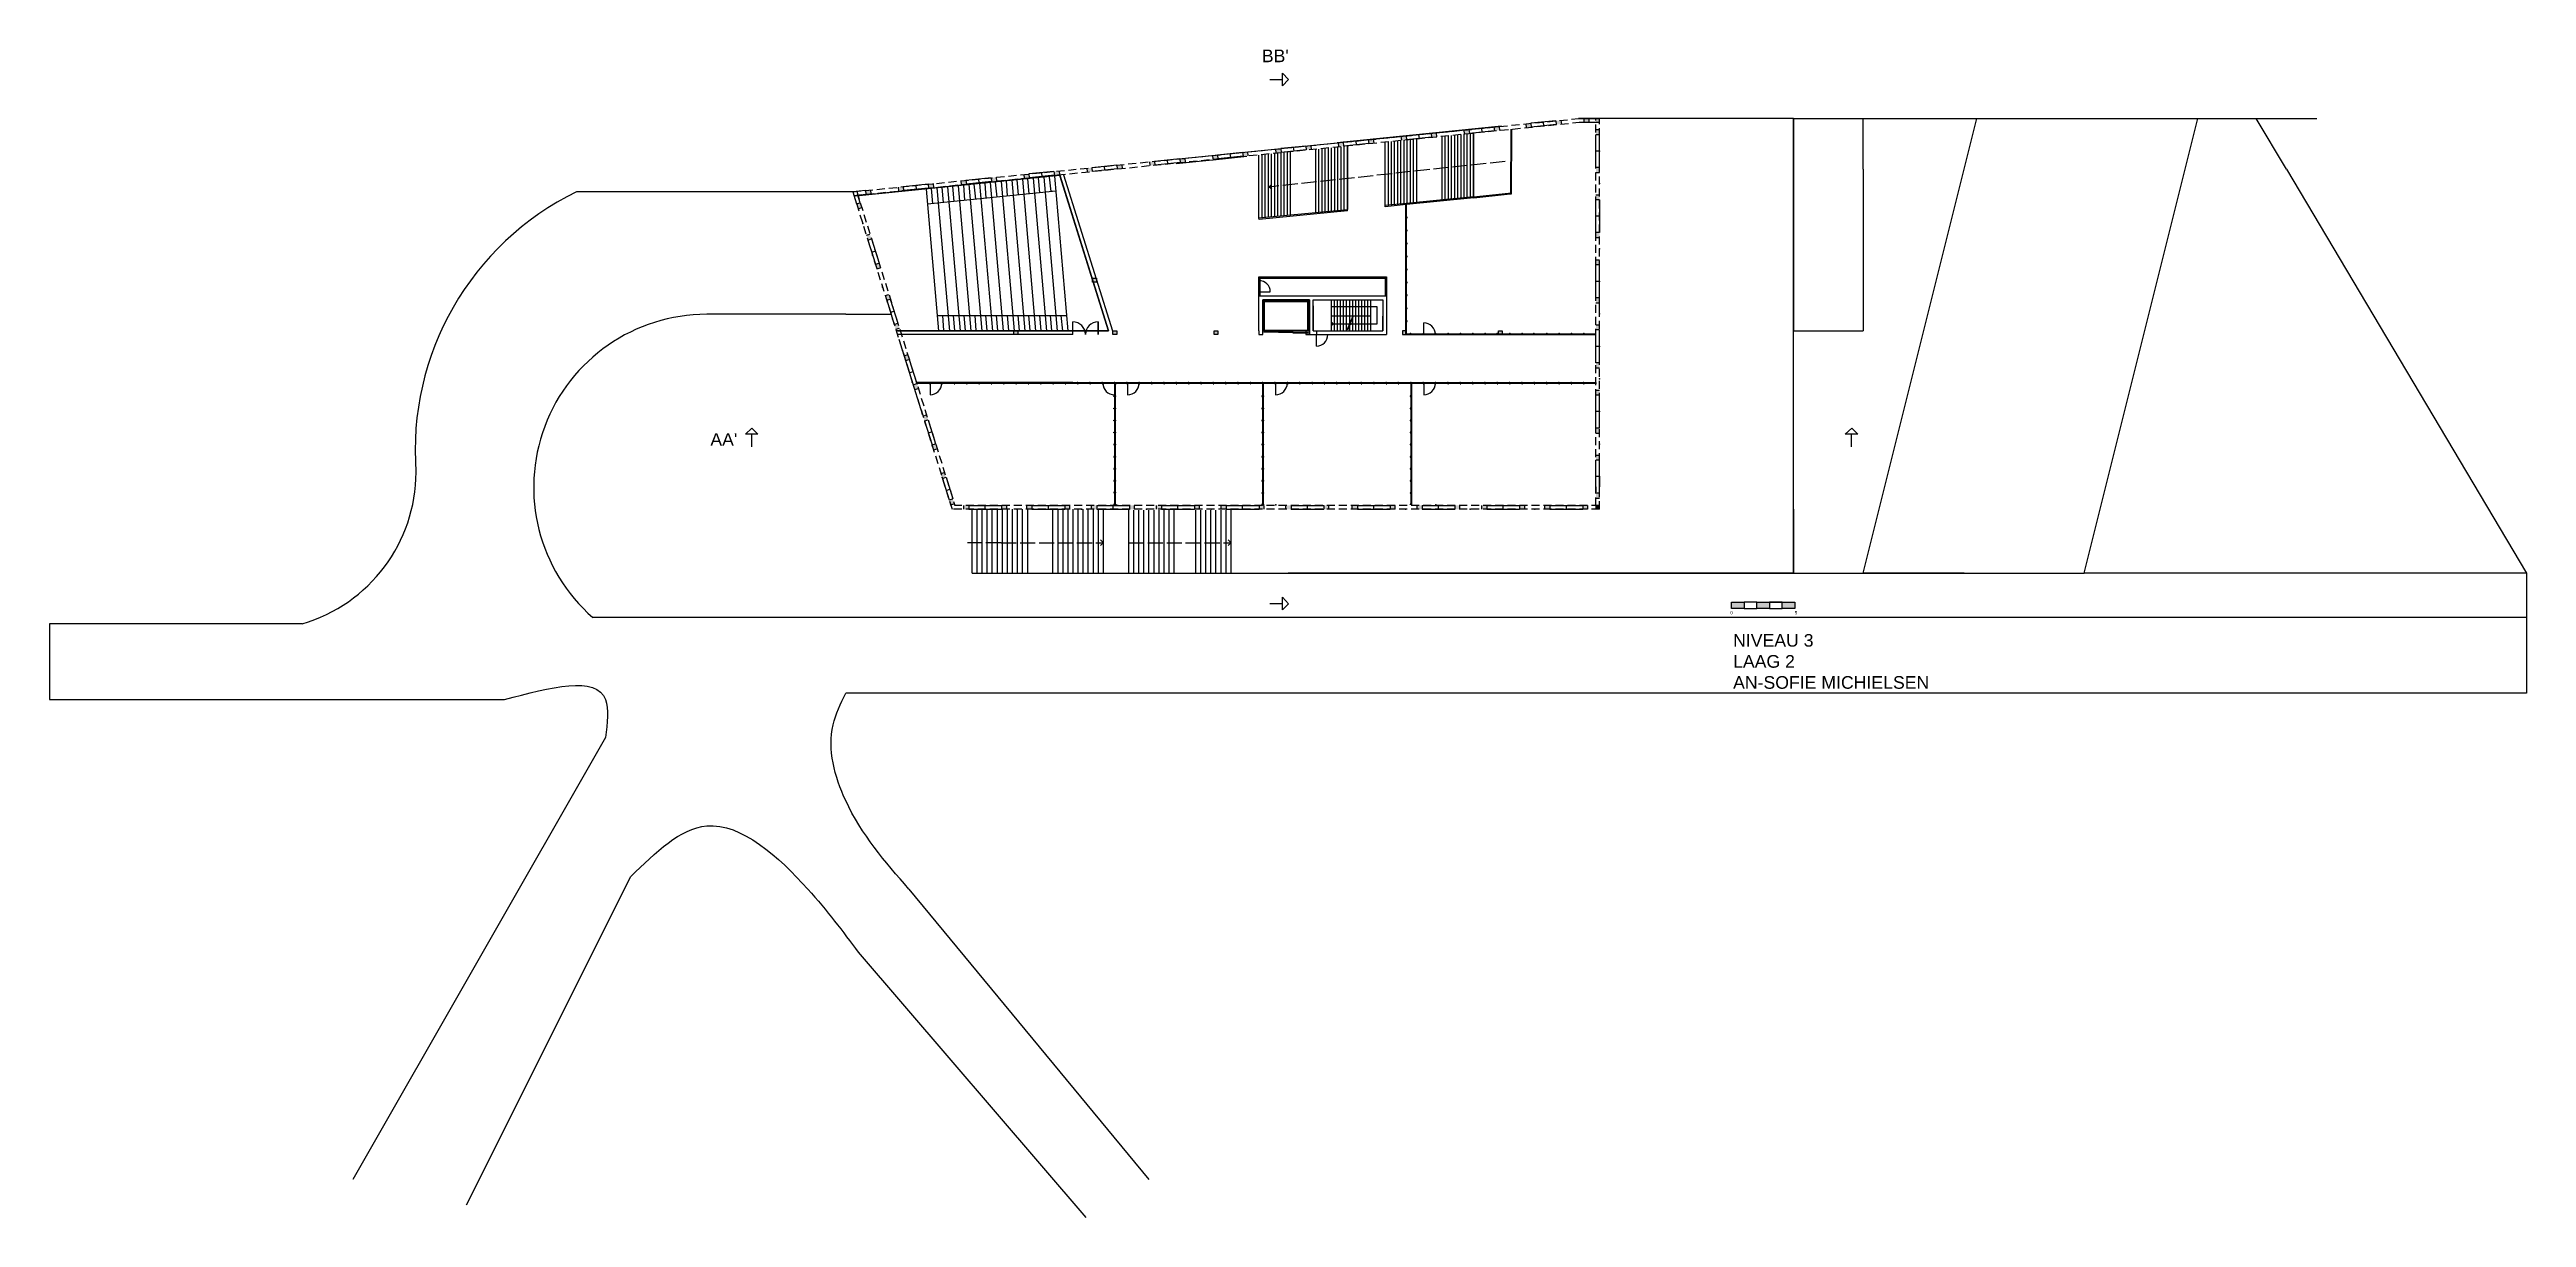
# Model space of a CAD drawing. Header units: millimetres. Extents: x -5657 to 14604, y -1609 to 2067.
# Drawn here: x 2144 to 4104, y 988 to 1913 of the extents above; entities that cross this region are included whole.
import ezdxf

# ---------------------------------------------------------------- set-up
doc = ezdxf.new("R2010")
doc.units = ezdxf.units.MM
doc.linetypes.add('ACAD_ISO02W100', pattern=[15, 12, -3])
doc.linetypes.add('DASHED2', pattern=[9.525, 6.35, -3.175])
doc.layers.get('0').update_dxf_attribs({"color": 4})
for name, color, linetype in [('gelijkvloers', 80, 'Continuous'), ('laag 2.1', 40, 'Continuous'), ('laag 2.2', 30, 'Continuous'), ('str palen', 220, 'Continuous')]:
    doc.layers.add(name, color=color, linetype=linetype)
doc.styles.get("Standard").update_dxf_attribs({"font": 'arial.ttf'})

msp = doc.modelspace()

# ---------------------------------------------------------------- texts
at = {"linetype": 'Continuous', "char_height": 2.5, "attachment_point": 1}
for s, width, insert in [('0', 4, (3474, 1468)), ('5', 9, (3525, 1468))]:
    msp.add_mtext_dynamic_manual_height_columns(s, width=width, gutter_width=12.5, heights=[0], dxfattribs=dict(at, insert=insert))
at = {"layer": 'gelijkvloers', "linetype": 'Continuous', "ltscale": 2, "insert": (3476.2, 1449.9), "char_height": 10, "attachment_point": 1}
msp.add_mtext_dynamic_manual_height_columns('NIVEAU 3\\PLAAG 2\\PAN-SOFIE MICHIELSEN', width=323, gutter_width=12.5, heights=[0], dxfattribs=at)
at = {"layer": 'str palen', "linetype": 'ACAD_ISO02W100', "char_height": 10, "attachment_point": 1}
for s, width, insert in [("BB'", 43.244, (3103.3, 1912.6)), ("AA'", 46.334, (2666.9, 1608.9))]:
    msp.add_mtext_dynamic_manual_height_columns(s, width=width, gutter_width=12.5, heights=[0], dxfattribs=dict(at, insert=insert))

# ---------------------------------------------------------------- hatches: boundary and pattern name
at = {"linetype": 'Continuous', "transparency": 33554539}
h = msp.add_hatch(color=256, dxfattribs=at)
h.dxf.hatch_style = 1
h.paths.add_polyline_path([(3485, 1475), (3475, 1475), (3475, 1470), (3485, 1470)])
h.paths.add_polyline_path([(3505, 1475), (3495, 1475), (3495, 1470), (3505, 1470)])
h.paths.add_polyline_path([(3525, 1475), (3515, 1475), (3515, 1470), (3525, 1470)])
at = {"layer": 'str palen', "linetype": 'Continuous', "transparency": 33554687}
h = msp.add_hatch(color=256, dxfattribs=at)
h.dxf.hatch_style = 1
h.paths.add_polyline_path([(3362, 1858), (3358, 1858), (3358, 1855), (3362, 1855)])
h.paths.add_polyline_path([(3340, 1856.6), (3336, 1856.2), (3336.3, 1853.2), (3340.3, 1853.6)])
h.paths.add_polyline_path([(3316.1, 1854.2), (3312.1, 1853.8), (3312.4, 1850.8), (3316.4, 1851.2)])
h.paths.add_polyline_path([(3291, 1851.6), (3287, 1851.2), (3287.4, 1848.3), (3291.3, 1848.7)])
h.paths.add_polyline_path([(3267.1, 1849.2), (3263.2, 1848.8), (3263.5, 1845.8), (3267.5, 1846.2)])
h.paths.add_polyline_path([(3241.3, 1846.6), (3237.3, 1846.2), (3237.6, 1843.2), (3241.6, 1843.6)])
h.paths.add_polyline_path([(3217.4, 1844.2), (3213.4, 1843.8), (3213.7, 1840.8), (3217.7, 1841.2)])
h.paths.add_polyline_path([(3191.5, 1841.6), (3187.6, 1841.2), (3187.9, 1838.2), (3191.8, 1838.6)])
h.paths.add_polyline_path([(3167.7, 1839.2), (3163.7, 1838.8), (3164, 1835.8), (3168, 1836.2)])
h.paths.add_polyline_path([(3142, 1836.6), (3138.1, 1836.2), (3138.4, 1833.2), (3142.4, 1833.6)])
h.paths.add_polyline_path([(3118.2, 1834.2), (3114.2, 1833.8), (3114.5, 1830.8), (3118.5, 1831.2)])
h.paths.add_polyline_path([(3092, 1831.5), (3088.1, 1831.1), (3088.4, 1828.2), (3092.3, 1828.6)])
h.paths.add_polyline_path([(3068.2, 1829.1), (3064.2, 1828.7), (3064.5, 1825.7), (3068.5, 1826.2)])
h.paths.add_polyline_path([(3042.3, 1826.5), (3038.3, 1826.1), (3038.6, 1823.1), (3042.6, 1823.5)])
h.paths.add_polyline_path([(3018.4, 1824.1), (3014.4, 1823.7), (3014.7, 1820.7), (3018.7, 1821.1)])
h.paths.add_polyline_path([(2992.5, 1821.5), (2988.6, 1821.1), (2988.9, 1818.1), (2992.9, 1818.5)])
h.paths.add_polyline_path([(2968.7, 1819.1), (2964.7, 1818.7), (2965, 1815.7), (2969, 1816.1)])
h.paths.add_polyline_path([(2942.8, 1816.5), (2938.8, 1816.1), (2939.1, 1813.1), (2943.1, 1813.5)])
h.paths.add_polyline_path([(2918.9, 1814.1), (2914.9, 1813.7), (2915.2, 1810.7), (2919.2, 1811.1)])
h.paths.add_polyline_path([(2893, 1811.5), (2889.1, 1811.1), (2889.4, 1808.1), (2893.4, 1808.5)])
h.paths.add_polyline_path([(2869.2, 1809), (2865.2, 1808.6), (2865.5, 1805.7), (2869.5, 1806.1)])
h.paths.add_polyline_path([(2843.3, 1806.4), (2839.3, 1806), (2839.6, 1803), (2843.6, 1803.4)])
h.paths.add_polyline_path([(2819.4, 1804), (2815.4, 1803.6), (2815.8, 1800.6), (2819.7, 1801)])
h.paths.add_polyline_path([(2793.6, 1801.4), (2789.6, 1801), (2789.9, 1798), (2793.9, 1798.4)])
h.paths.add_polyline_path([(2785.5, 1791.3), (2782.6, 1790.5), (2783.8, 1786.6), (2786.7, 1787.5)])
h.paths.add_polyline_path([(2793.2, 1766.5), (2790.4, 1765.6), (2791.6, 1761.8), (2794.4, 1762.7)])
h = msp.add_hatch(color=256, dxfattribs=at)
h.dxf.hatch_style = 1
h.paths.add_polyline_path([(3370.6, 1561.5), (3367.6, 1561.5), (3367.6, 1557.5), (3370.6, 1557.5)])
h.paths.add_polyline_path([(3370.6, 1591.5), (3367.6, 1591.5), (3367.6, 1587.5), (3370.6, 1587.5)])
h.paths.add_polyline_path([(3370.6, 1613), (3367.6, 1613), (3367.6, 1609), (3370.6, 1609)])
h.paths.add_polyline_path([(3370.6, 1643), (3367.6, 1643), (3367.6, 1639), (3370.6, 1639)])
h.paths.add_polyline_path([(3370.6, 1664.6), (3367.6, 1664.6), (3367.6, 1660.6), (3370.6, 1660.6)])
h.paths.add_polyline_path([(3370.6, 1694.6), (3367.6, 1694.6), (3367.6, 1690.6), (3370.6, 1690.6)])
h.paths.add_polyline_path([(3370.6, 1716.1), (3367.6, 1716.1), (3367.6, 1712.1), (3370.6, 1712.1)])
h.paths.add_polyline_path([(3370.6, 1746.1), (3367.6, 1746.1), (3367.6, 1742.1), (3370.6, 1742.1)])
h.paths.add_polyline_path([(3370.6, 1767.7), (3367.6, 1767.7), (3367.6, 1763.7), (3370.6, 1763.7)])
h.paths.add_polyline_path([(3370.6, 1797.7), (3367.6, 1797.7), (3367.6, 1793.7), (3370.6, 1793.7)])
h.paths.add_polyline_path([(3370.6, 1819.2), (3367.6, 1819.2), (3367.6, 1815.2), (3370.6, 1815.2)])
h.paths.add_polyline_path([(3370.6, 1849.2), (3367.6, 1849.2), (3367.6, 1845.2), (3370.6, 1845.2)])
h.paths.add_polyline_path([(3370.6, 1858), (3367.6, 1858), (3367.6, 1855), (3370.6, 1855)])
h = msp.add_hatch(color=256, dxfattribs=at)
h.dxf.hatch_style = 1
h.paths.add_polyline_path([(2800.4, 1743.6), (2797.5, 1742.7), (2798.7, 1738.9), (2801.6, 1739.8)])
h.paths.add_polyline_path([(2808.1, 1718.8), (2805.3, 1717.9), (2806.5, 1714.1), (2809.3, 1715)])
h.paths.add_polyline_path([(2815.3, 1695.9), (2812.4, 1695), (2813.6, 1691.2), (2816.5, 1692.1)])
h.paths.add_polyline_path([(2823.1, 1671.1), (2820.2, 1670.2), (2821.4, 1666.4), (2824.3, 1667.2)])
h.paths.add_polyline_path([(2830.2, 1648.2), (2827.4, 1647.3), (2828.6, 1643.4), (2831.5, 1644.2)])
h.paths.add_polyline_path([(2838, 1623.3), (2835.1, 1622.4), (2836.3, 1618.6), (2839.2, 1619.5)])
h.paths.add_polyline_path([(2845.1, 1600.4), (2842.3, 1599.6), (2843.5, 1595.7), (2846.3, 1596.6)])
h.paths.add_polyline_path([(2852.2, 1577.8), (2849.3, 1577), (2850.5, 1573.1), (2853.4, 1574)])
h.paths.add_polyline_path([(2858.7, 1556.9), (2855.8, 1556.1), (2857, 1552.3), (2859.9, 1553.1)])
h = msp.add_hatch(color=256, dxfattribs=at)
h.dxf.hatch_style = 1
h.paths.add_polyline_path([(2910.1, 1690), (2907.1, 1690), (2907.1, 1687), (2910.1, 1687)])
h.paths.add_polyline_path([(2972.4, 1731.5), (2969.4, 1731.5), (2969.4, 1728.5), (2972.4, 1728.5)])
h.paths.add_polyline_path([(2988.5, 1690), (2985.5, 1690), (2985.5, 1687), (2988.5, 1687)])
h.paths.add_polyline_path([(3068.5, 1690), (3065.5, 1690), (3065.5, 1687), (3068.5, 1687)])
h.paths.add_polyline_path([(3141, 1690), (3138, 1690), (3138, 1687), (3141, 1687)])
h.paths.add_polyline_path([(3217.5, 1690), (3214.5, 1690), (3214.5, 1687), (3217.5, 1687)])
h.paths.add_polyline_path([(3293.5, 1690), (3290.5, 1690), (3290.5, 1687), (3293.5, 1687)])
h = msp.add_hatch(color=256, dxfattribs=at)
h.dxf.hatch_style = 1
h.paths.add_polyline_path([(2871.4, 1551.7), (2867.4, 1551.7), (2867.4, 1548.7), (2871.4, 1548.7)])
h.paths.add_polyline_path([(2901.4, 1551.7), (2897.4, 1551.7), (2897.4, 1548.7), (2901.4, 1548.7)])
h.paths.add_polyline_path([(2921.4, 1551.7), (2917.4, 1551.7), (2917.4, 1548.7), (2921.4, 1548.7)])
h.paths.add_polyline_path([(2951.4, 1551.7), (2947.4, 1551.7), (2947.4, 1548.7), (2951.4, 1548.7)])
h.paths.add_polyline_path([(2972.6, 1551.7), (2968.6, 1551.7), (2968.6, 1548.7), (2972.6, 1548.7)])
h.paths.add_polyline_path([(3002.6, 1551.7), (2998.6, 1551.7), (2998.6, 1548.7), (3002.6, 1548.7)])
h.paths.add_polyline_path([(3023.9, 1551.7), (3019.9, 1551.7), (3019.9, 1548.7), (3023.9, 1548.7)])
h.paths.add_polyline_path([(3053.9, 1551.7), (3049.9, 1551.7), (3049.9, 1548.7), (3053.9, 1548.7)])
h.paths.add_polyline_path([(3075.1, 1551.7), (3071.1, 1551.7), (3071.1, 1548.7), (3075.1, 1548.7)])
h.paths.add_polyline_path([(3105.1, 1551.7), (3101.1, 1551.7), (3101.1, 1548.7), (3105.1, 1548.7)])
h.paths.add_polyline_path([(3126.4, 1551.7), (3122.4, 1551.7), (3122.4, 1548.7), (3126.4, 1548.7)])
h.paths.add_polyline_path([(3156.4, 1551.7), (3152.4, 1551.7), (3152.4, 1548.7), (3156.4, 1548.7)])
h.paths.add_polyline_path([(3178.9, 1551.7), (3174.9, 1551.7), (3174.9, 1548.7), (3178.9, 1548.7)])
h.paths.add_polyline_path([(3208.9, 1551.7), (3204.9, 1551.7), (3204.9, 1548.7), (3208.9, 1548.7)])
h.paths.add_polyline_path([(3230.1, 1551.7), (3226.1, 1551.7), (3226.1, 1548.7), (3230.1, 1548.7)])
h.paths.add_polyline_path([(3260.1, 1551.7), (3256.1, 1551.7), (3256.1, 1548.7), (3260.1, 1548.7)])
h.paths.add_polyline_path([(3281.3, 1551.7), (3277.3, 1551.7), (3277.3, 1548.7), (3281.3, 1548.7)])
h.paths.add_polyline_path([(3311.3, 1551.7), (3307.3, 1551.7), (3307.3, 1548.7), (3311.3, 1548.7)])
h.paths.add_polyline_path([(3331.3, 1551.7), (3327.3, 1551.7), (3327.3, 1548.7), (3331.3, 1548.7)])
h.paths.add_polyline_path([(3361.3, 1551.7), (3357.3, 1551.7), (3357.3, 1548.7), (3361.3, 1548.7)])
h = msp.add_hatch(color=256, dxfattribs=at)
h.dxf.hatch_style = 1
h.paths.add_polyline_path([(3370.6, 1551.7), (3367.6, 1551.7), (3367.6, 1548.7), (3370.6, 1548.7)])

# ---------------------------------------------------------------- linework, layer by layer
at = {"linetype": 'Continuous'}
for p, q in [((3524, 1858), (3354, 1858)), ((3524, 1498), (3524, 1858)), ((3524, 1858), (3938, 1858)), ((3524, 1498), (3524, 1858)), ((3524, 1858), (3524, 1811)), ((3524, 1858), (3524, 1811)), ((3579, 1818), (3579, 1858)), ((3659, 1818), (3669, 1858)), ((3834, 1818), (3844, 1858)), ((3914, 1818), (3890.2, 1858)), ((3524, 1811), (3524, 1811)), ((3524, 1811), (3524, 1732)), ((3579, 1818), (3579, 1690)), ((2779.6, 1800), (2561, 1800)), ((3524, 1732), (3524, 1690)), ((3524, 1618.7), (3524, 1693.7)), ((3524, 1690), (3579, 1690)), ((3524, 1548.7), (3524, 1618.7)), ((3524, 1548.7), (3524, 1498)), ((2874, 1498), (2967, 1498)), ((2874, 1498), (3524, 1498)), ((2967, 1498), (3045, 1498)), ((3045, 1498), (3065, 1498)), ((3065, 1498), (3141, 1498)), ((3232, 1498), (3124, 1498)), ((3318, 1498), (3232, 1498)), ((3448, 1498), (3318, 1498)), ((3524, 1498), (3448, 1498)), ((3448, 1498), (3448, 1498)), ((3524, 1498), (3754, 1498)), ((3475, 1470), (3475, 1475)), ((3475, 1475), (3485, 1475)), ((3485, 1470), (3475, 1470)), ((3495, 1475), (3485, 1475)), ((3485, 1475), (3485, 1470)), ((3485, 1475), (3485, 1470)), ((3485, 1470), (3495, 1470)), ((3495, 1470), (3495, 1475)), ((3495, 1475), (3525, 1475)), ((3505, 1470), (3495, 1470)), ((3515, 1475), (3505, 1475)), ((3505, 1475), (3505, 1470)), ((3505, 1470), (3515, 1470)), ((3515, 1470), (3515, 1475)), ((3525, 1470), (3515, 1470)), ((3525, 1475), (3525, 1470))]:
    msp.add_line(p, q, dxfattribs=at)
for p, q in [((3524, 1498), (3524, 1818)), ((3579, 1498), (3659, 1818)), ((3754, 1498), (3834, 1818)), ((3914, 1818), (4104, 1498)), ((2774, 1703), (2664, 1703)), ((2774, 1703), (2809.9, 1703)), ((2874, 1498), (3524, 1498)), ((3659, 1498), (3579, 1498)), ((3834, 1498), (3754, 1498)), ((4104, 1498), (3754, 1498)), ((4104, 1498), (4104, 1463)), ((2344, 1458), (2144, 1458)), ((2144, 1458), (2144, 1398)), ((2774, 1463), (2574, 1463)), ((4104, 1463), (2774, 1463)), ((4104, 1463), (4104, 1403)), ((2144, 1398), (2504, 1398)), ((4104, 1403), (2774, 1403)), ((2584, 1368), (2384, 1018)), ((2474, 998), (2604, 1258)), ((2824, 1248), (3014, 1018)), ((2784, 1198), (2964, 988))]:
    msp.add_line(p, q)
msp.add_arc((2661.1, 1595.4), 227.8, 116.0683, 184.3864, dxfattribs=at)
for centre, radius, start, end in [((2664, 1566.1), 136.9, 90, 228.8879), ((2309, 1578), 125, 286.2602, 0)]:
    msp.add_arc(centre, radius, start, end)
for points in [[(2504, 1398), (2584, 1398), (2584, 1368)], [(2824, 1248), (2774, 1318), (2764, 1378), (2774, 1403)], [(2604, 1258), (2664, 1298), (2744, 1248), (2784, 1198)]]:
    msp.add_spline(points, degree=3)
at = {"layer": 'gelijkvloers', "linetype": 'Continuous'}
for p, q in [((2830.8, 1648), (2831, 1648)), ((2831, 1648), (2831, 1649)), ((3367.6, 1649), (3367.6, 1648))]:
    msp.add_line(p, q, dxfattribs=at)
msp.add_point((3114.4, 1552.2), dxfattribs=at)
at = {"layer": 'laag 2.1', "linetype": 'Continuous'}
for p, q in [((3035, 1825.9), (3290.6, 1851.8)), ((3293, 1852), (3163, 1838.8)), ((3035.4, 1822.4), (3061.7, 1825.1)), ((3061.7, 1825.1), (3064.7, 1825.4)), ((3061.7, 1825.1), (3064.7, 1825.4)), ((3064.7, 1825.4), (3091.5, 1828.1)), ((2943.4, 1813.1), (2780.7, 1796.6)), ((2943.4, 1812.9), (2782, 1796.6)), ((2884, 1806.9), (2885, 1795)), ((2892.4, 1807.7), (2893.5, 1795.8)), ((2900.9, 1808.6), (2901.9, 1796.7)), ((2909.3, 1809.4), (2910.4, 1797.5)), ((2917.8, 1810.3), (2918.8, 1798.4)), ((2926.3, 1811.1), (2927.3, 1799.2)), ((2936.5, 1800.2), (2935.3, 1811.7)), ((2940.2, 1800.6), (2936.5, 1800.2)), ((2856.1, 1555.2), (2857.2, 1551.7))]:
    msp.add_line(p, q, dxfattribs=at)
at = {"layer": 'laag 2.1', "linetype": 'ACAD_ISO02W100'}
for p, q in [((3225, 1845.1), (3227.4, 1845.4)), ((3229.8, 1845.6), (3232.2, 1845.8)), ((3234.6, 1846.1), (3237, 1846.3)), ((3247, 1847.3), (3249.4, 1847.6)), ((3251.8, 1847.8), (3254.2, 1848.1)), ((3256.6, 1848.3), (3259, 1848.6)), ((3261.4, 1848.8), (3263.8, 1849))]:
    msp.add_line(p, q, dxfattribs=at)
at = {"layer": 'laag 2.1'}
msp.add_line((2816.1, 1683.4), (2834.5, 1624.2), dxfattribs=at)
at = {"layer": 'laag 2.2', "linetype": 'Continuous'}
for p, q in [((3245.9, 1793.6), (3245.9, 1843.9)), ((3248.4, 1793.9), (3248.4, 1844.1)), ((3250.9, 1794.1), (3250.9, 1844.4)), ((3253.4, 1794.4), (3253.4, 1844.6)), ((3255.9, 1794.6), (3255.9, 1844.9)), ((3258.4, 1794.9), (3258.4, 1845.1)), ((3260.9, 1795.1), (3260.9, 1845.4)), ((3263.4, 1795.4), (3263.4, 1845.6)), ((3265.9, 1795.6), (3265.9, 1845.9)), ((3268.4, 1795.9), (3268.4, 1846.1)), ((3270.9, 1798.6), (3270.9, 1846.6)), ((3270.9, 1846.6), (3270.9, 1796.6)), ((3270.9, 1846.6), (3270.9, 1796.4)), ((3270.9, 1846.4), (3270.9, 1796.4)), ((3270.9, 1796.1), (3270.9, 1846.4)), ((3300.3, 1798.3), (3300.6, 1849.7)), ((3300.8, 1798.3), (3301.1, 1849.7)), ((3101, 1779), (3101, 1829)), ((3103.5, 1779.2), (3103.5, 1829.3)), ((3106, 1779.5), (3106, 1829.5)), ((3108.5, 1779.7), (3108.5, 1829.8)), ((3111, 1780), (3111, 1830)), ((3113.5, 1780.2), (3113.5, 1830.3)), ((3116, 1780.4), (3116, 1830.6)), ((3118.5, 1780.7), (3118.5, 1830.8)), ((3121, 1780.9), (3121, 1831.1)), ((3123.5, 1781.2), (3123.5, 1831.3)), ((3126, 1783.4), (3126, 1831.6)), ((3126, 1781.4), (3126, 1831.6)), ((3146, 1783.4), (3146, 1833.6)), ((3148.5, 1783.6), (3148.5, 1833.8)), ((3151, 1783.9), (3151, 1834.1)), ((3153.5, 1784.1), (3153.5, 1834.4)), ((3156, 1784.4), (3156, 1834.6)), ((3158.5, 1784.6), (3158.5, 1834.9)), ((3161, 1784.9), (3161, 1835.1)), ((3163.5, 1785.1), (3163.5, 1835.4)), ((3166, 1785.4), (3166, 1835.6)), ((3168.5, 1785.6), (3168.5, 1835.9)), ((3171, 1788.4), (3171, 1836.3)), ((3171, 1836.3), (3171, 1786.3)), ((3171, 1836.3), (3171, 1786.1)), ((3171, 1836.1), (3171, 1786.1)), ((3171, 1785.8), (3171, 1836.1)), ((3200.9, 1789.2), (3200.9, 1839.3)), ((3203.4, 1789.5), (3203.4, 1839.5)), ((3205.9, 1789.7), (3205.9, 1839.8)), ((3208.4, 1790), (3208.4, 1840.1)), ((3210.9, 1790.2), (3210.9, 1840.3)), ((3213.4, 1790.5), (3213.4, 1840.6)), ((3215.9, 1790.7), (3215.9, 1840.8)), ((3218.4, 1791), (3218.4, 1841.1)), ((3220.9, 1791.2), (3220.9, 1841.3)), ((3223.4, 1791.4), (3223.4, 1841.6)), ((3225.9, 1793.6), (3225.9, 1841.8)), ((3225.9, 1791.7), (3225.9, 1841.8)), ((2850.1, 1803.4), (2851.2, 1791.5)), ((2854.6, 1803.9), (2864.6, 1690)), ((2858.6, 1804.3), (2859.6, 1792.4)), ((2863.1, 1804.8), (2873.1, 1690)), ((2867.1, 1805.2), (2868.1, 1793.3)), ((2871.5, 1805.7), (2881.6, 1690)), ((2875.5, 1806), (2876.6, 1794.1)), ((2880, 1806.5), (2890.2, 1690)), ((2888.4, 1807.4), (2898.7, 1690)), ((2896.9, 1808.2), (2907.2, 1690)), ((2905.4, 1809.1), (2915.8, 1690)), ((2913.8, 1809.9), (2924.3, 1690)), ((2922.3, 1810.8), (2932.8, 1690)), ((2930.7, 1811.7), (2941.4, 1690)), ((2939.2, 1812.5), (2949.9, 1690)), ((2943.4, 1813.1), (2981.9, 1690)), ((2981.9, 1690), (2943.4, 1812.9)), ((2946.4, 1813.4), (2985, 1690)), ((2837.7, 1802.2), (2847.5, 1690)), ((2940.2, 1800.6), (2838.7, 1790.3)), ((2841.7, 1802.6), (2842.7, 1790.7)), ((2846.2, 1803.1), (2856.1, 1690)), ((3171, 1785.8), (3101, 1779)), ((3171.1, 1784.8), (3101.1, 1778)), ((3171.1, 1784.8), (3171, 1785.8)), ((3214.9, 1790.6), (3200.9, 1789.2)), ((3215, 1789.6), (3201, 1788.2)), ((3201, 1788.2), (3201, 1789.2)), ((3270.9, 1796.1), (3214.9, 1790.6)), ((3271, 1795.1), (3215, 1789.6)), ((3217.3, 1789.6), (3217.3, 1789.8)), ((3217.3, 1687), (3217.3, 1789.6)), ((3217.8, 1789.6), (3217.8, 1789.9)), ((3217.8, 1779.9), (3217.8, 1789.6)), ((3270.9, 1796.1), (3300.8, 1799.3)), ((3271, 1795.1), (3297.3, 1798)), ((3300.8, 1798.3), (3300.9, 1798.3)), ((3101.1, 1778), (3101, 1779)), ((3218.3, 1779.9), (3217.3, 1779.9)), ((3217.3, 1779.4), (3218.3, 1779.4)), ((3218.3, 1769.6), (3217.3, 1769.6)), ((3217.3, 1769.1), (3218.3, 1769.1)), ((3217.8, 1769.6), (3217.8, 1779.4)), ((3217.8, 1759.3), (3217.8, 1769.1)), ((3218.3, 1779.4), (3218.3, 1779.9)), ((3218.3, 1769.1), (3218.3, 1769.6)), ((3218.3, 1759.3), (3217.3, 1759.3)), ((3217.3, 1758.8), (3218.3, 1758.8)), ((3218.3, 1749.1), (3217.3, 1749.1)), ((3217.3, 1748.6), (3218.3, 1748.6)), ((3217.8, 1749.1), (3217.8, 1758.8)), ((3217.8, 1738.8), (3217.8, 1748.6)), ((3218.3, 1758.8), (3218.3, 1759.3)), ((3218.3, 1748.6), (3218.3, 1749.1)), ((3101, 1717.6), (3101, 1732.6)), ((3101, 1732.6), (3202, 1732.6)), ((3101, 1731.6), (3202, 1731.6)), ((3102, 1717.6), (3102, 1732.6)), ((3201, 1732.6), (3201, 1717.6)), ((3202, 1732.6), (3202, 1717.6)), ((3218.3, 1738.8), (3217.3, 1738.8)), ((3217.3, 1738.3), (3218.3, 1738.3)), ((3218.3, 1728.5), (3217.3, 1728.5)), ((3217.3, 1728), (3218.3, 1728)), ((3217.8, 1728.5), (3217.8, 1738.3)), ((3217.8, 1718.3), (3217.8, 1728)), ((3218.3, 1738.3), (3218.3, 1738.8)), ((3218.3, 1728), (3218.3, 1728.5)), ((3101, 1720.8), (3110, 1720.8)), ((3101, 1690), (3101, 1717.6)), ((3101, 1714.6), (3101, 1717.6)), ((3101, 1717.6), (3202, 1717.6)), ((3104, 1709.6), (3104, 1714.6)), ((3104, 1709.6), (3104, 1714.6)), ((3141, 1714.6), (3104, 1714.6)), ((3104, 1714.6), (3104, 1690)), ((3104, 1690), (3104, 1709.6)), ((3104, 1690), (3104, 1709.6)), ((3105, 1690), (3105, 1713.6)), ((3105, 1713.6), (3140, 1713.6)), ((3105.5, 1690.5), (3105.5, 1713.1)), ((3105.5, 1713.1), (3139.5, 1713.1)), ((3139.5, 1713.1), (3139.5, 1690.5)), ((3140, 1713.6), (3140, 1690)), ((3141, 1690), (3141, 1714.6)), ((3141, 1714.6), (3141, 1690)), ((3141, 1690), (3141, 1714.6)), ((3141, 1690), (3141, 1714.6)), ((3144, 1709.6), (3144, 1714.6)), ((3144, 1690), (3144, 1714.6)), ((3144, 1690), (3144, 1714.6)), ((3144, 1690), (3144, 1714.6)), ((3144, 1714.6), (3144, 1714.6)), ((3144, 1714.6), (3199, 1714.6)), ((3144, 1709.6), (3144, 1690)), ((3158.4, 1690), (3158.4, 1714.6)), ((3194.5, 1708.8), (3158.4, 1708.8)), ((3160.8, 1690), (3160.8, 1714.6)), ((3163.2, 1690), (3163.2, 1714.6)), ((3165.6, 1690), (3165.6, 1714.6)), ((3168, 1690), (3168, 1714.6)), ((3170.4, 1690), (3170.4, 1714.6)), ((3172.8, 1690), (3172.8, 1714.6)), ((3175.2, 1690), (3175.2, 1714.6)), ((3177.6, 1690), (3177.6, 1714.6)), ((3180, 1690), (3180, 1714.6)), ((3182.4, 1690), (3182.4, 1714.6)), ((3184.8, 1690), (3184.8, 1714.6)), ((3187.2, 1690), (3187.2, 1714.6)), ((3189.6, 1690), (3189.6, 1714.6)), ((3194.5, 1695.4), (3194.5, 1708.8)), ((3199, 1714.6), (3199, 1690)), ((3202, 1717.6), (3202, 1690)), ((3218.3, 1718.3), (3217.3, 1718.3)), ((3217.3, 1717.8), (3218.3, 1717.8)), ((3218.3, 1708), (3217.3, 1708)), ((3217.3, 1707.5), (3218.3, 1707.5)), ((3217.8, 1708), (3217.8, 1717.8)), ((3217.8, 1697.8), (3217.8, 1707.5)), ((3218.3, 1717.8), (3218.3, 1718.3)), ((3218.3, 1707.5), (3218.3, 1708)), ((2981.9, 1690), (2814, 1690)), ((2816.7, 1687), (2814.9, 1687)), ((2815.3, 1690), (2981.9, 1690)), ((2953.7, 1687), (2816.7, 1687)), ((2846.5, 1702), (2948.9, 1702)), ((2850.5, 1702), (2851.5, 1690.3)), ((2859, 1702), (2860, 1690.3)), ((2867.5, 1702), (2868.6, 1690.3)), ((2876.1, 1702), (2877.1, 1690.3)), ((2884.6, 1702), (2885.6, 1690.3)), ((2893.1, 1702), (2894.2, 1690.3)), ((2901.7, 1702), (2902.7, 1690.3)), ((2910.2, 1702), (2911.2, 1690.3)), ((2918.7, 1702), (2919.8, 1690.3)), ((2927.3, 1702), (2928.3, 1690.3)), ((2935.8, 1702), (2936.8, 1690.3)), ((2945.8, 1690), (2944.6, 1702)), ((2953.7, 1687), (2953.7, 1697)), ((2973.7, 1687), (2973.7, 1697)), ((2973.7, 1697), (2973.7, 1687)), ((3101, 1690), (3101, 1687)), ((3101, 1687), (3104, 1687)), ((3104, 1687), (3104, 1690)), ((3105, 1690), (3140, 1690)), ((3105, 1689.5), (3116.6, 1689.5)), ((3105, 1689), (3105, 1689.5)), ((3116.6, 1689), (3105, 1689)), ((3105.5, 1690.5), (3139.5, 1690.5)), ((3116.6, 1689.5), (3116.6, 1689)), ((3116.6, 1689), (3128.2, 1689)), ((3116.6, 1688.5), (3116.6, 1689)), ((3128.2, 1688.5), (3116.6, 1688.5)), ((3128.2, 1689), (3128.2, 1688.5)), ((3128.2, 1688.5), (3139.8, 1688.5)), ((3128.2, 1688), (3128.2, 1688.5)), ((3139.8, 1688), (3128.2, 1688)), ((3139.8, 1688.5), (3139.8, 1688)), ((3141, 1690), (3141, 1687)), ((3141, 1687), (3202, 1687)), ((3144, 1690), (3199, 1690)), ((3146.5, 1690), (3146.5, 1686.9)), ((3146.5, 1677.9), (3146.5, 1686.9)), ((3189.6, 1701.6), (3158.4, 1701.6)), ((3159.4, 1696.2), (3158.4, 1695.4)), ((3158.4, 1695.4), (3194.5, 1695.4)), ((3158.4, 1695.4), (3159.4, 1694.4)), ((3173.1, 1695.4), (3173.9, 1696.3)), ((3173.9, 1696.3), (3173.1, 1695.4)), ((3173.1, 1695.4), (3174, 1694.6)), ((3199, 1690), (3199, 1701.6)), ((3202, 1690), (3202, 1687)), ((3218.3, 1697.8), (3217.3, 1697.8)), ((3217.8, 1697.3), (3217.3, 1697.3)), ((3217.3, 1697.3), (3218.3, 1697.3)), ((3217.3, 1687.5), (3220.6, 1687.5)), ((3217.3, 1687), (3367.6, 1687)), ((3217.8, 1687), (3217.8, 1697.3)), ((3218.3, 1697.3), (3218.3, 1697.8)), ((3220.6, 1688), (3220.6, 1687)), ((3220.6, 1688), (3221.1, 1688)), ((3220.6, 1687), (3221.1, 1687)), ((3221.1, 1687), (3221.1, 1688)), ((3221.1, 1687.5), (3230.9, 1687.5)), ((3230.9, 1688), (3230.9, 1687)), ((3230.9, 1688), (3231.4, 1688)), ((3230.9, 1687), (3231.4, 1687)), ((3231.4, 1687), (3231.4, 1696.2)), ((3231.4, 1687), (3231.4, 1688)), ((3231.4, 1687.5), (3240.6, 1687.5)), ((3240.6, 1688), (3240.6, 1687)), ((3240.6, 1688), (3241.1, 1688)), ((3240.6, 1687), (3241.1, 1687)), ((3241.1, 1687), (3241.1, 1688)), ((3241.1, 1687.5), (3250.4, 1687.5)), ((3250.4, 1688), (3250.4, 1687)), ((3250.4, 1688), (3250.9, 1688)), ((3250.4, 1687), (3250.9, 1687)), ((3250.9, 1687), (3250.9, 1688)), ((3250.9, 1687.5), (3260.2, 1687.5)), ((3260.2, 1688), (3260.2, 1687)), ((3260.2, 1688), (3260.7, 1688)), ((3260.2, 1687), (3260.7, 1687)), ((3260.7, 1687), (3260.7, 1688)), ((3260.7, 1687.5), (3269.9, 1687.5)), ((3269.9, 1688), (3269.9, 1687)), ((3269.9, 1688), (3270.4, 1688)), ((3269.9, 1687), (3270.4, 1687)), ((3270.4, 1687), (3270.4, 1688)), ((3270.4, 1687.5), (3279.7, 1687.5)), ((3279.7, 1688), (3279.7, 1687)), ((3279.7, 1688), (3280.2, 1688)), ((3279.7, 1687), (3280.2, 1687)), ((3280.2, 1687), (3280.2, 1688)), ((3280.2, 1687.5), (3289.2, 1687.5)), ((3289.2, 1688), (3289.2, 1687)), ((3289.2, 1688), (3289.7, 1688)), ((3289.2, 1687), (3289.7, 1687)), ((3289.7, 1687), (3289.7, 1688)), ((3289.7, 1687.5), (3299.2, 1687.5)), ((3299.2, 1688), (3299.2, 1687)), ((3299.2, 1688), (3299.7, 1688)), ((3299.2, 1687), (3299.7, 1687)), ((3299.7, 1687), (3299.7, 1688)), ((3299.7, 1687.5), (3309, 1687.5)), ((3309, 1688), (3309, 1687)), ((3309, 1688), (3309.5, 1688)), ((3309, 1687), (3309.5, 1687)), ((3309.5, 1687), (3309.5, 1688)), ((3309.5, 1687.5), (3318.3, 1687.5)), ((3318.3, 1688), (3318.3, 1687)), ((3318.3, 1688), (3318.8, 1688)), ((3318.3, 1687), (3318.8, 1687)), ((3318.8, 1687), (3318.8, 1688)), ((3318.8, 1687.5), (3328.5, 1687.5)), ((3328.5, 1688), (3328.5, 1687)), ((3328.5, 1688), (3329, 1688)), ((3328.5, 1687), (3329, 1687)), ((3329, 1687), (3329, 1688)), ((3329, 1687.5), (3338.3, 1687.5)), ((3338.3, 1688), (3338.3, 1687)), ((3338.3, 1688), (3338.8, 1688)), ((3338.3, 1687), (3338.8, 1687)), ((3338.8, 1687), (3338.8, 1688)), ((3338.8, 1687.5), (3348, 1687.5)), ((3348, 1688), (3348, 1687)), ((3348, 1688), (3348.5, 1688)), ((3348, 1687), (3348.5, 1687)), ((3348.5, 1687), (3348.5, 1688)), ((3348.5, 1687.5), (3357.8, 1687.5)), ((3357.8, 1688), (3357.8, 1687)), ((3357.8, 1688), (3358.3, 1688)), ((3357.8, 1687), (3358.3, 1687)), ((3358.3, 1687), (3358.3, 1688)), ((3358.3, 1687.5), (3367.6, 1687.5)), ((2953.7, 1649), (2830.5, 1649)), ((2830.5, 1649), (3367.6, 1649)), ((2830.5, 1649), (2950.5, 1649)), ((2831, 1648.5), (2840.3, 1648.5)), ((2840.3, 1649), (2840.3, 1648)), ((2840.3, 1648), (2840.8, 1648)), ((2840.8, 1648), (2840.8, 1649)), ((2840.8, 1648.5), (2850, 1648.5)), ((2850, 1648.5), (2840.8, 1648.5)), ((2840.8, 1648.5), (2840.8, 1639.3)), ((2850, 1649), (2850, 1648)), ((2850, 1648), (2850.5, 1648)), ((2850.5, 1648), (2850.5, 1649)), ((2850.5, 1648.5), (2859.8, 1648.5)), ((2859.8, 1649), (2859.8, 1648)), ((2859.8, 1648), (2860.3, 1648)), ((2860.3, 1648), (2860.3, 1649)), ((2860.3, 1648.5), (2869.6, 1648.5)), ((2869.6, 1649), (2869.6, 1648)), ((2869.6, 1648), (2870.1, 1648)), ((2870.1, 1648), (2870.1, 1649)), ((2870.1, 1648.5), (2879.3, 1648.5)), ((2879.3, 1649), (2879.3, 1648)), ((2879.3, 1648), (2879.8, 1648)), ((2879.8, 1648), (2879.8, 1649)), ((2879.8, 1648.5), (2889.1, 1648.5)), ((2889.1, 1649), (2889.1, 1648)), ((2889.1, 1648), (2889.6, 1648)), ((2889.6, 1648), (2889.6, 1649)), ((2889.6, 1648.5), (2898.9, 1648.5)), ((2898.9, 1649), (2898.9, 1648)), ((2898.9, 1648), (2899.4, 1648)), ((2899.4, 1648), (2899.4, 1649)), ((2899.4, 1648.5), (2908.6, 1648.5)), ((2908.6, 1649), (2908.6, 1648)), ((2908.6, 1648), (2909.1, 1648)), ((2909.1, 1648), (2909.1, 1649)), ((2909.1, 1648.5), (2918.4, 1648.5)), ((2918.4, 1649), (2918.4, 1648)), ((2918.4, 1648), (2918.9, 1648)), ((2918.9, 1648), (2918.9, 1649)), ((2918.9, 1648.5), (2928.2, 1648.5)), ((2928.2, 1649), (2928.2, 1648)), ((2928.2, 1648), (2928.7, 1648)), ((2928.7, 1648), (2928.7, 1649)), ((2928.7, 1648.5), (2937.9, 1648.5)), ((2937.9, 1649), (2937.9, 1648)), ((2937.9, 1648), (2938.4, 1648)), ((2938.4, 1648), (2938.4, 1649)), ((2938.4, 1648.5), (2947.7, 1648.5)), ((2947.7, 1649), (2947.7, 1648)), ((2947.7, 1648), (2948.2, 1648)), ((2948.2, 1648), (2948.2, 1649)), ((2948.2, 1648.5), (2957.4, 1648.5)), ((2957.4, 1649), (2957.4, 1648)), ((2957.4, 1648), (2957.9, 1648)), ((2957.9, 1648), (2957.9, 1649)), ((2957.9, 1648.5), (2967.2, 1648.5)), ((2967.2, 1649), (2967.2, 1648)), ((2967.2, 1648), (2967.7, 1648)), ((2967.7, 1648), (2967.7, 1649)), ((2967.7, 1648.5), (2977, 1648.5)), ((2977, 1649), (2977, 1648)), ((2977, 1648), (2977.5, 1648)), ((2977.5, 1648), (2977.5, 1649)), ((2977.5, 1648.5), (2986.7, 1648.5)), ((2986.7, 1649), (2986.7, 1648)), ((2986.7, 1648.5), (2986.7, 1639.3)), ((2986.7, 1648), (2987.2, 1648)), ((2987.7, 1648), (2986.7, 1648)), ((2986.7, 1648), (2987.2, 1648)), ((2986.7, 1647.5), (2986.7, 1638.4)), ((2986.7, 1647.5), (2987.2, 1647.5)), ((2987.2, 1648), (2987.2, 1649)), ((2987.2, 1648.5), (2996.5, 1648.5)), ((2987.2, 1647.5), (2987.2, 1638.4)), ((2987.2, 1647.5), (2987.7, 1647.5)), ((2987.7, 1647.5), (2987.7, 1648)), ((2996.5, 1649), (2996.5, 1648)), ((2996.5, 1648), (2997, 1648)), ((2997, 1648), (2997, 1649)), ((2997, 1648.5), (3006.3, 1648.5)), ((2997, 1648.5), (2997, 1639.3)), ((3006.3, 1649), (3006.3, 1648)), ((3006.3, 1648), (3006.8, 1648)), ((3006.8, 1648), (3006.8, 1649)), ((3006.8, 1648.5), (3016, 1648.5)), ((3016, 1649), (3016, 1648)), ((3016, 1648), (3016.5, 1648)), ((3016.5, 1648), (3016.5, 1649)), ((3016.5, 1648.5), (3025.8, 1648.5)), ((3025.8, 1649), (3025.8, 1648)), ((3025.8, 1648), (3026.3, 1648)), ((3026.3, 1648), (3026.3, 1649)), ((3026.3, 1648.5), (3035.6, 1648.5)), ((3035.6, 1649), (3035.6, 1648)), ((3035.6, 1648), (3036.1, 1648)), ((3036.1, 1648), (3036.1, 1649)), ((3036.1, 1648.5), (3045.3, 1648.5)), ((3045.3, 1649), (3045.3, 1648)), ((3045.3, 1648), (3045.8, 1648)), ((3045.8, 1648), (3045.8, 1649)), ((3045.8, 1648.5), (3055.1, 1648.5)), ((3055.1, 1649), (3055.1, 1648)), ((3055.1, 1648), (3055.6, 1648)), ((3055.6, 1648), (3055.6, 1649)), ((3055.6, 1648.5), (3064.9, 1648.5)), ((3064.9, 1649), (3064.9, 1648)), ((3064.9, 1648), (3065.4, 1648)), ((3065.4, 1648), (3065.4, 1649)), ((3065.4, 1648.5), (3074.6, 1648.5)), ((3074.6, 1649), (3074.6, 1648)), ((3074.6, 1648), (3075.1, 1648)), ((3075.1, 1648), (3075.1, 1649)), ((3075.1, 1648.5), (3084.4, 1648.5)), ((3084.4, 1649), (3084.4, 1648)), ((3084.4, 1648), (3084.9, 1648)), ((3084.9, 1648), (3084.9, 1649)), ((3084.9, 1648.5), (3094.2, 1648.5)), ((3094.2, 1649), (3094.2, 1648)), ((3094.2, 1648), (3094.7, 1648)), ((3094.7, 1648), (3094.7, 1649)), ((3094.7, 1648.5), (3103.9, 1648.5)), ((3103.9, 1649), (3103.9, 1648)), ((3103.9, 1648), (3104.4, 1648)), ((3103.9, 1648), (3103.9, 1638.4)), ((3104.4, 1648), (3104.4, 1649)), ((3104.4, 1648.5), (3113.7, 1648.5)), ((3104.4, 1648), (3104.4, 1638.4)), ((3113.7, 1649), (3113.7, 1648)), ((3113.7, 1648), (3114.2, 1648)), ((3114.2, 1648), (3114.2, 1649)), ((3114.2, 1648.5), (3123.5, 1648.5)), ((3114.2, 1648.5), (3114.2, 1639.3)), ((3123.5, 1649), (3123.5, 1648)), ((3123.5, 1648), (3124, 1648)), ((3124, 1648), (3124, 1649)), ((3124, 1648.5), (3133.2, 1648.5)), ((3133.2, 1649), (3133.2, 1648)), ((3133.2, 1648), (3133.7, 1648)), ((3133.7, 1648), (3133.7, 1649)), ((3133.7, 1648.5), (3143, 1648.5)), ((3143, 1649), (3143, 1648)), ((3143, 1648), (3143.5, 1648)), ((3143.5, 1648), (3143.5, 1649)), ((3143.5, 1648.5), (3152.7, 1648.5)), ((3152.7, 1649), (3152.7, 1648)), ((3152.7, 1648), (3153.2, 1648)), ((3153.2, 1648), (3153.2, 1649)), ((3153.2, 1648.5), (3162.5, 1648.5)), ((3162.5, 1649), (3162.5, 1648)), ((3162.5, 1648), (3163, 1648)), ((3163, 1648), (3163, 1649)), ((3163, 1648.5), (3172.3, 1648.5)), ((3172.3, 1649), (3172.3, 1648)), ((3172.3, 1648), (3172.8, 1648)), ((3172.8, 1648), (3172.8, 1649)), ((3172.8, 1648.5), (3182, 1648.5)), ((3182, 1649), (3182, 1648)), ((3182, 1648), (3182.5, 1648)), ((3182.5, 1648), (3182.5, 1649)), ((3182.5, 1648.5), (3191.8, 1648.5)), ((3191.8, 1649), (3191.8, 1648)), ((3191.8, 1648), (3192.3, 1648)), ((3192.3, 1648), (3192.3, 1649)), ((3192.3, 1648.5), (3201.6, 1648.5)), ((3201.6, 1649), (3201.6, 1648)), ((3201.6, 1648), (3202.1, 1648)), ((3202.1, 1648), (3202.1, 1649)), ((3202.1, 1648.5), (3211.3, 1648.5)), ((3211.3, 1649), (3211.3, 1648)), ((3211.3, 1648), (3211.8, 1648)), ((3211.8, 1648), (3211.8, 1649)), ((3211.8, 1648.5), (3221.1, 1648.5)), ((3221.1, 1649), (3221.1, 1648)), ((3221.1, 1648), (3221.6, 1648)), ((3221.1, 1648), (3221.1, 1638.4)), ((3221.6, 1648), (3221.6, 1649)), ((3221.6, 1648.5), (3230.9, 1648.5)), ((3221.6, 1648), (3221.6, 1638.4)), ((3230.9, 1649), (3230.9, 1648)), ((3230.9, 1648), (3231.4, 1648)), ((3231.4, 1648), (3231.4, 1649)), ((3231.4, 1648.5), (3240.6, 1648.5)), ((3231.4, 1648.5), (3231.4, 1639.3)), ((3240.6, 1649), (3240.6, 1648)), ((3240.6, 1648), (3241.1, 1648)), ((3241.1, 1648), (3241.1, 1649)), ((3241.1, 1648.5), (3250.4, 1648.5)), ((3250.4, 1649), (3250.4, 1648)), ((3250.4, 1648), (3250.9, 1648)), ((3250.9, 1648), (3250.9, 1649)), ((3250.9, 1648.5), (3260.2, 1648.5)), ((3260.2, 1649), (3260.2, 1648)), ((3260.2, 1648), (3260.7, 1648)), ((3260.7, 1648), (3260.7, 1649)), ((3260.7, 1648.5), (3269.9, 1648.5)), ((3269.9, 1649), (3269.9, 1648)), ((3269.9, 1648), (3270.4, 1648)), ((3270.4, 1648), (3270.4, 1649)), ((3270.4, 1648.5), (3279.7, 1648.5)), ((3279.7, 1649), (3279.7, 1648)), ((3279.7, 1648), (3280.2, 1648)), ((3280.2, 1648), (3280.2, 1649)), ((3280.2, 1648.5), (3289.5, 1648.5)), ((3289.5, 1649), (3289.5, 1648)), ((3289.5, 1648), (3290, 1648)), ((3290, 1648), (3290, 1649)), ((3290, 1648.5), (3299.2, 1648.5)), ((3299.2, 1649), (3299.2, 1648)), ((3299.2, 1648), (3299.7, 1648)), ((3299.7, 1648), (3299.7, 1649)), ((3299.7, 1648.5), (3309, 1648.5)), ((3309, 1649), (3309, 1648)), ((3309, 1648), (3309.5, 1648)), ((3309.5, 1648), (3309.5, 1649)), ((3309.5, 1648.5), (3318.8, 1648.5)), ((3318.8, 1649), (3318.8, 1648)), ((3318.8, 1648), (3319.3, 1648)), ((3319.3, 1648), (3319.3, 1649)), ((3319.3, 1648.5), (3328.5, 1648.5)), ((3328.5, 1649), (3328.5, 1648)), ((3328.5, 1648), (3329, 1648)), ((3329, 1648), (3329, 1649)), ((3329, 1648.5), (3338.3, 1648.5)), ((3338.3, 1649), (3338.3, 1648)), ((3338.3, 1648), (3338.8, 1648)), ((3338.8, 1648), (3338.8, 1649)), ((3338.8, 1648.5), (3348, 1648.5)), ((3348, 1649), (3348, 1648)), ((3348, 1648), (3348.5, 1648)), ((3348.5, 1648), (3348.5, 1649)), ((3348.5, 1648.5), (3357.8, 1648.5)), ((3357.8, 1649), (3357.8, 1648)), ((3357.8, 1649), (3358.3, 1649)), ((3357.8, 1648), (3358.3, 1648)), ((3358.3, 1648), (3358.3, 1649)), ((3358.3, 1648.5), (3367.1, 1648.5)), ((3367.1, 1649), (3367.1, 1648)), ((3367.1, 1648), (3367.6, 1648)), ((3367.6, 1648), (3367.6, 1649)), ((2986.2, 1637.9), (2986.2, 1638.4)), ((2986.2, 1638.4), (2987.2, 1638.4)), ((2986.7, 1637.9), (2986.2, 1637.9)), ((2986.2, 1628.3), (2986.2, 1628.8)), ((2986.2, 1628.8), (2987.2, 1628.8)), ((2986.7, 1628.3), (2986.2, 1628.3)), ((2987.7, 1638.4), (2986.7, 1638.4)), ((2986.7, 1637.9), (2987.2, 1637.9)), ((2986.7, 1637.9), (2986.7, 1628.8)), ((2987.7, 1628.8), (2986.7, 1628.8)), ((2986.7, 1628.3), (2987.2, 1628.3)), ((2986.7, 1628.3), (2986.7, 1619.3)), ((2987.2, 1637.9), (2987.7, 1637.9)), ((2987.2, 1637.9), (2987.2, 1628.8)), ((2987.2, 1628.3), (2987.7, 1628.3)), ((2987.2, 1628.3), (2987.2, 1619.3)), ((2987.7, 1637.9), (2987.7, 1638.4)), ((2987.7, 1628.3), (2987.7, 1628.8)), ((3104.4, 1638.4), (3103.4, 1638.4)), ((3103.4, 1638.4), (3103.4, 1637.9)), ((3103.4, 1637.9), (3104.9, 1637.9)), ((3104.4, 1628.8), (3103.4, 1628.8)), ((3103.4, 1628.8), (3103.4, 1628.3)), ((3103.4, 1628.3), (3104.9, 1628.3)), ((3103.9, 1637.9), (3103.9, 1628.8)), ((3103.9, 1628.3), (3103.9, 1619.3)), ((3104.9, 1638.4), (3104.4, 1638.4)), ((3104.4, 1637.9), (3104.4, 1628.8)), ((3104.9, 1628.8), (3104.4, 1628.8)), ((3104.4, 1628.3), (3104.4, 1619.3)), ((3104.9, 1637.9), (3104.9, 1638.4)), ((3104.9, 1628.3), (3104.9, 1628.8)), ((3221.6, 1638.4), (3220.6, 1638.4)), ((3220.6, 1638.4), (3220.6, 1637.9)), ((3220.6, 1637.9), (3222.1, 1637.9)), ((3221.6, 1628.8), (3220.6, 1628.8)), ((3220.6, 1628.8), (3220.6, 1628.3)), ((3220.6, 1628.3), (3222.1, 1628.3)), ((3221.1, 1637.9), (3221.1, 1628.8)), ((3221.1, 1628.3), (3221.1, 1619.3)), ((3222.1, 1638.4), (3221.6, 1638.4)), ((3221.6, 1637.9), (3221.6, 1628.8)), ((3222.1, 1628.8), (3221.6, 1628.8)), ((3221.6, 1628.3), (3221.6, 1619.3)), ((3222.1, 1637.9), (3222.1, 1638.4)), ((3222.1, 1628.3), (3222.1, 1628.8)), ((2986.2, 1618.8), (2986.2, 1619.3)), ((2986.2, 1619.3), (2987.2, 1619.3)), ((2986.7, 1618.8), (2986.2, 1618.8)), ((2986.2, 1609.2), (2986.2, 1609.7)), ((2986.2, 1609.7), (2987.2, 1609.7)), ((2986.7, 1609.2), (2986.2, 1609.2)), ((2987.7, 1619.3), (2986.7, 1619.3)), ((2986.7, 1618.8), (2987.2, 1618.8)), ((2986.7, 1618.8), (2986.7, 1609.7)), ((2987.7, 1609.7), (2986.7, 1609.7)), ((2986.7, 1609.2), (2987.2, 1609.2)), ((2986.7, 1609.2), (2986.7, 1600.1)), ((2987.2, 1618.8), (2987.7, 1618.8)), ((2987.2, 1618.8), (2987.2, 1609.7)), ((2987.2, 1609.2), (2987.7, 1609.2)), ((2987.2, 1609.2), (2987.2, 1600.1)), ((2987.7, 1618.8), (2987.7, 1619.3)), ((2987.7, 1609.2), (2987.7, 1609.7)), ((3104.4, 1619.3), (3103.4, 1619.3)), ((3103.4, 1619.3), (3103.4, 1618.8)), ((3103.4, 1618.8), (3104.9, 1618.8)), ((3104.4, 1609.7), (3103.4, 1609.7)), ((3103.4, 1609.7), (3103.4, 1609.2)), ((3103.4, 1609.2), (3104.9, 1609.2)), ((3103.9, 1618.8), (3103.9, 1609.7)), ((3103.9, 1609.2), (3103.9, 1600.1)), ((3104.9, 1619.3), (3104.4, 1619.3)), ((3104.4, 1618.8), (3104.4, 1609.7)), ((3104.9, 1609.7), (3104.4, 1609.7)), ((3104.4, 1609.2), (3104.4, 1600.1)), ((3104.9, 1618.8), (3104.9, 1619.3)), ((3104.9, 1609.2), (3104.9, 1609.7)), ((3221.6, 1619.3), (3220.6, 1619.3)), ((3220.6, 1619.3), (3220.6, 1618.8)), ((3220.6, 1618.8), (3222.1, 1618.8)), ((3221.6, 1609.7), (3220.6, 1609.7)), ((3220.6, 1609.7), (3220.6, 1609.2)), ((3220.6, 1609.2), (3222.1, 1609.2)), ((3221.1, 1618.8), (3221.1, 1609.7)), ((3221.1, 1609.2), (3221.1, 1600.1)), ((3222.1, 1619.3), (3221.6, 1619.3)), ((3221.6, 1618.8), (3221.6, 1609.7)), ((3222.1, 1609.7), (3221.6, 1609.7)), ((3221.6, 1609.2), (3221.6, 1600.1)), ((3222.1, 1618.8), (3222.1, 1619.3)), ((3222.1, 1609.2), (3222.1, 1609.7)), ((2986.7, 1600.1), (2986.2, 1600.1)), ((2986.2, 1600.1), (2986.2, 1599.6)), ((2986.2, 1599.6), (2986.7, 1599.6)), ((2986.7, 1590.5), (2986.2, 1590.5)), ((2986.2, 1590.5), (2986.2, 1590)), ((2986.2, 1590), (2986.7, 1590)), ((2987.7, 1600.1), (2986.7, 1600.1)), ((2986.7, 1599.6), (2987.2, 1599.6)), ((2986.7, 1599.6), (2986.7, 1590.5)), ((2987.7, 1590.5), (2986.7, 1590.5)), ((2986.7, 1590), (2987.2, 1590)), ((2986.7, 1590), (2986.7, 1581)), ((2987.2, 1599.6), (2987.7, 1599.6)), ((2987.2, 1599.6), (2987.2, 1590.5)), ((2987.2, 1590), (2987.7, 1590)), ((2987.2, 1590), (2987.2, 1581)), ((2987.7, 1599.6), (2987.7, 1600.1)), ((2987.7, 1590), (2987.7, 1590.5)), ((3104.4, 1600.1), (3103.4, 1600.1)), ((3103.4, 1600.1), (3103.4, 1599.6)), ((3103.4, 1599.6), (3104.9, 1599.6)), ((3104.4, 1590.5), (3103.4, 1590.5)), ((3103.4, 1590.5), (3103.4, 1590)), ((3103.4, 1590), (3104.9, 1590)), ((3103.9, 1599.6), (3103.9, 1590.5)), ((3103.9, 1590), (3103.9, 1581)), ((3104.9, 1600.1), (3104.4, 1600.1)), ((3104.4, 1599.6), (3104.4, 1590.5)), ((3104.9, 1590.5), (3104.4, 1590.5)), ((3104.4, 1590), (3104.4, 1581)), ((3104.9, 1599.6), (3104.9, 1600.1)), ((3104.9, 1590), (3104.9, 1590.5)), ((3221.6, 1600.1), (3220.6, 1600.1)), ((3220.6, 1600.1), (3220.6, 1599.6)), ((3220.6, 1599.6), (3222.1, 1599.6)), ((3221.6, 1590.5), (3220.6, 1590.5)), ((3220.6, 1590.5), (3220.6, 1590)), ((3220.6, 1590), (3222.1, 1590)), ((3221.1, 1599.6), (3221.1, 1590.5)), ((3221.1, 1590), (3221.1, 1581)), ((3222.1, 1600.1), (3221.6, 1600.1)), ((3221.6, 1599.6), (3221.6, 1590.5)), ((3222.1, 1590.5), (3221.6, 1590.5)), ((3221.6, 1590), (3221.6, 1581)), ((3222.1, 1599.6), (3222.1, 1600.1)), ((3222.1, 1590), (3222.1, 1590.5)), ((2986.7, 1581), (2986.2, 1581)), ((2986.2, 1581), (2986.2, 1580.5)), ((2986.2, 1580.5), (2986.7, 1580.5)), ((2986.7, 1571.4), (2986.2, 1571.4)), ((2986.2, 1571.4), (2986.2, 1570.9)), ((2986.2, 1570.9), (2986.7, 1570.9)), ((2987.7, 1581), (2986.7, 1581)), ((2986.7, 1580.5), (2987.2, 1580.5)), ((2986.7, 1580.5), (2986.7, 1571.4)), ((2987.7, 1571.4), (2986.7, 1571.4)), ((2986.7, 1570.9), (2987.2, 1570.9)), ((2986.7, 1570.9), (2986.7, 1562.3)), ((2987.2, 1580.5), (2987.7, 1580.5)), ((2987.2, 1580.5), (2987.2, 1571.4)), ((2987.2, 1570.9), (2987.7, 1570.9)), ((2987.2, 1570.9), (2987.2, 1562.3)), ((2987.7, 1580.5), (2987.7, 1581)), ((2987.7, 1570.9), (2987.7, 1571.4)), ((3104.4, 1581), (3103.4, 1581)), ((3103.4, 1581), (3103.4, 1580.5)), ((3103.4, 1580.5), (3104.9, 1580.5)), ((3104.4, 1571.4), (3103.4, 1571.4)), ((3103.4, 1571.4), (3103.4, 1570.9)), ((3103.4, 1570.9), (3104.9, 1570.9)), ((3103.9, 1580.5), (3103.9, 1571.4)), ((3103.9, 1570.9), (3103.9, 1561.8)), ((3104.9, 1581), (3104.4, 1581)), ((3104.4, 1580.5), (3104.4, 1571.4)), ((3104.9, 1571.4), (3104.4, 1571.4)), ((3104.4, 1570.9), (3104.4, 1561.8)), ((3104.9, 1580.5), (3104.9, 1581)), ((3104.9, 1570.9), (3104.9, 1571.4)), ((3221.6, 1581), (3220.6, 1581)), ((3220.6, 1581), (3220.6, 1580.5)), ((3220.6, 1580.5), (3222.1, 1580.5)), ((3221.6, 1571.4), (3220.6, 1571.4)), ((3220.6, 1571.4), (3220.6, 1570.9)), ((3220.6, 1570.9), (3222.1, 1570.9)), ((3221.1, 1580.5), (3221.1, 1571.4)), ((3221.1, 1570.9), (3221.1, 1552.7)), ((3222.1, 1581), (3221.6, 1581)), ((3221.6, 1580.5), (3221.6, 1571.4)), ((3222.1, 1571.4), (3221.6, 1571.4)), ((3221.6, 1570.9), (3221.6, 1552.7)), ((3222.1, 1580.5), (3222.1, 1581)), ((3222.1, 1570.9), (3222.1, 1571.4)), ((2874, 1498), (2874, 1548.7)), ((2878, 1498), (2878, 1548.7)), ((2882, 1498), (2882, 1548.7)), ((2886, 1498), (2886, 1548.7)), ((2890, 1498), (2890, 1548.7)), ((2894, 1498), (2894, 1548.7)), ((2898, 1498), (2898, 1548.7)), ((2902, 1498), (2902, 1548.7)), ((2906, 1498), (2906, 1548.7)), ((2910, 1498), (2910, 1548.7)), ((2914, 1498), (2914, 1548.7)), ((2918, 1498), (2918, 1548.7)), ((2938, 1498), (2938, 1548.7)), ((2942, 1498), (2942, 1548.7)), ((2946, 1498), (2946, 1548.7)), ((2950, 1498), (2950, 1548.7)), ((2954, 1498), (2954, 1548.7)), ((2954, 1498), (2954, 1548.7)), ((2958, 1498), (2958, 1548.7)), ((2962, 1498), (2962, 1548.7)), ((2966, 1498), (2966, 1548.7)), ((2970, 1498), (2970, 1548.7)), ((2974, 1498), (2974, 1548.7)), ((2978, 1498), (2978, 1548.7)), ((2986.7, 1562.3), (2986.2, 1562.3)), ((2986.2, 1562.3), (2986.2, 1561.8)), ((2986.2, 1561.8), (2986.7, 1561.8)), ((2986.7, 1552.7), (2986.2, 1552.7)), ((2986.2, 1552.7), (2986.2, 1552.2)), ((2986.2, 1552.2), (2986.7, 1552.2)), ((2987.7, 1562.3), (2986.7, 1562.3)), ((2986.7, 1561.8), (2987.2, 1561.8)), ((2986.7, 1561.8), (2986.7, 1552.7)), ((2986.7, 1552.7), (2987.7, 1552.7)), ((2986.7, 1552.2), (2986.7, 1552.2)), ((2987.2, 1561.8), (2987.7, 1561.8)), ((2987.2, 1561.8), (2987.2, 1552.7)), ((2987.7, 1552.2), (2987.2, 1552.2)), ((2987.2, 1552.2), (2987.2, 1552.2)), ((2987.7, 1561.8), (2987.7, 1562.3)), ((2987.7, 1552.7), (2987.7, 1552.2)), ((3104.4, 1561.8), (3103.4, 1561.8)), ((3103.4, 1561.8), (3103.4, 1561.3)), ((3103.4, 1561.3), (3104.9, 1561.3)), ((3104.4, 1552.7), (3103.4, 1552.7)), ((3103.4, 1552.7), (3103.4, 1552.2)), ((3103.4, 1552.2), (3104.9, 1552.2)), ((3103.9, 1561.3), (3103.9, 1552.7)), ((3103.9, 1552.2), (3103.9, 1552.2)), ((3104.9, 1561.8), (3104.4, 1561.8)), ((3104.4, 1561.3), (3104.4, 1552.7)), ((3104.9, 1552.7), (3104.4, 1552.7)), ((3104.4, 1552.2), (3104.4, 1552.2)), ((3104.9, 1561.3), (3104.9, 1561.8)), ((3104.9, 1552.2), (3104.9, 1552.7)), ((3221.6, 1561.8), (3220.6, 1561.8)), ((3220.6, 1561.8), (3220.6, 1561.3)), ((3220.6, 1561.3), (3222.1, 1561.3)), ((3221.6, 1552.7), (3220.6, 1552.7)), ((3220.6, 1552.7), (3220.6, 1552.2)), ((3221.1, 1552.2), (3221.1, 1552.2)), ((3222.1, 1561.8), (3221.6, 1561.8)), ((3222.1, 1552.7), (3221.6, 1552.7)), ((3221.6, 1552.2), (3221.6, 1552.2)), ((3222.1, 1561.3), (3222.1, 1561.8)), ((3222.1, 1552.2), (3222.1, 1552.7)), ((3370.6, 1548.7), (3367.6, 1548.7)), ((2998, 1498), (2998, 1548)), ((3002, 1498), (3002, 1548)), ((3006, 1498), (3006, 1548)), ((3010, 1498), (3010, 1548)), ((3014, 1498), (3014, 1548)), ((3018, 1498), (3018, 1548)), ((3022, 1498), (3022, 1548)), ((3022, 1498), (3022, 1548)), ((3026, 1498), (3026, 1548)), ((3026, 1498), (3026, 1548)), ((3030, 1498), (3030, 1548)), ((3034, 1498), (3034, 1548)), ((3034, 1498), (3034, 1548)), ((3051, 1498), (3051, 1548)), ((3055, 1498), (3055, 1548)), ((3059, 1498), (3059, 1548)), ((3063, 1498), (3063, 1548)), ((3067, 1498), (3067, 1548)), ((3071, 1498), (3071, 1548)), ((3075, 1498), (3075, 1548)), ((3079, 1498), (3079, 1548))]:
    msp.add_line(p, q, dxfattribs=at)
at = {"layer": 'laag 2.2', "linetype": 'ACAD_ISO02W100'}
for p, q in [((3295.8, 1824), (3112.7, 1804.2)), ((3109.2, 1803.9), (3110.9, 1805.7)), ((3110.9, 1805.7), (3109.2, 1803.9)), ((3112.7, 1804.2), (3109.2, 1803.9)), ((3109.2, 1803.9), (3111.3, 1802.3)), ((3297.3, 1798), (3300.8, 1798.3)), ((3104, 1714.6), (3141, 1714.6)), ((3175.2, 1701.6), (3170.4, 1690)), ((3175.6, 1701.6), (3170.8, 1690)), ((2897, 1522), (2870.3, 1522)), ((2897, 1522), (2978, 1522)), ((2975.6, 1524.4), (2978, 1522)), ((2978, 1522), (2975.6, 1520)), ((2998, 1522), (3079, 1522)), ((3079, 1522), (3076.6, 1524.4)), ((3076.6, 1524.4), (3079, 1522)), ((3079, 1522), (3076.6, 1520))]:
    msp.add_line(p, q, dxfattribs=at)
at = {"layer": 'laag 2.2', "linetype": 'Continuous'}
for centre, radius, start, end in [((3101, 1720.8), 9, 0, 90), ((2953.7, 1687), 10, 0, 90), ((2973.7, 1687), 10, 90, 180), ((3146.5, 1686.9), 9, 270, 0), ((3231.4, 1687), 9.2, 0, 90), ((2840.8, 1648.5), 9.2, 270, 0), ((2986.7, 1648.5), 9.2, 180, 270), ((2997, 1648.5), 9.2, 270, 0), ((3114.2, 1648.5), 9.2, 270, 0), ((3231.4, 1648.5), 9.2, 270, 0)]:
    msp.add_arc(centre, radius, start, end, dxfattribs=at)
for p in [(3217.8, 1779.4), (3217.8, 1769.1), (3217.8, 1758.8), (3217.8, 1748.6), (3217.8, 1738.3), (3217.8, 1728), (3217.8, 1717.8), (3217.8, 1707.5), (3217.8, 1697.3), (2840.3, 1649), (2850, 1649), (2859.8, 1649), (2869.6, 1649), (2879.3, 1649), (2879.3, 1649), (2889.1, 1649), (2898.9, 1649), (2908.6, 1649), (2918.4, 1649), (2928.2, 1649), (2928.2, 1649), (2937.9, 1649), (2947.7, 1649), (2957.4, 1649), (2967.2, 1649), (2977, 1649), (2977, 1649), (2986.7, 1649), (2996.5, 1649), (3006.3, 1649), (3016, 1649), (3025.8, 1649), (3025.8, 1649), (3035.6, 1649), (3045.3, 1649), (3055.1, 1649), (3064.9, 1649), (3074.6, 1649), (3074.6, 1649), (3084.4, 1649), (3094.2, 1649), (3103.9, 1649), (3113.7, 1649), (3123.5, 1649), (3123.5, 1649), (3133.2, 1649), (3143, 1649), (3152.7, 1649), (3162.5, 1649), (3172.3, 1649), (3172.3, 1649), (3182, 1649), (3191.8, 1649), (3201.6, 1649), (3211.3, 1649), (3221.1, 1649), (3221.1, 1649), (3230.9, 1649), (3240.6, 1649), (3250.4, 1649), (3260.2, 1649), (3269.9, 1649), (3269.9, 1649), (3279.7, 1649), (3289.5, 1649), (3299.2, 1649), (3309, 1649), (3318.8, 1649), (3318.8, 1649), (3328.5, 1649), (3338.3, 1649), (3348, 1649), (3357.8, 1649), (2987.2, 1638.4), (2987.2, 1628.8), (3104.4, 1638.4), (3104.4, 1628.8), (3221.6, 1638.4), (3221.6, 1628.8), (2987.2, 1619.3), (2987.2, 1609.7), (3104.4, 1619.3), (3104.4, 1609.7), (3221.6, 1619.3), (3221.6, 1609.7), (2987.2, 1600.1), (2987.2, 1590.5), (3104.4, 1600.1), (3104.4, 1590.5), (3221.6, 1600.1), (3221.6, 1590.5), (2987.2, 1581), (2987.2, 1571.4), (3104.4, 1581), (3104.4, 1571.4), (3221.6, 1581), (3221.6, 1571.4), (2987.2, 1561.8), (3104.4, 1561.8), (3221.6, 1561.8), (3241, 1552.2)]:
    msp.add_point(p, dxfattribs=at)
at = {"layer": 'str palen', "linetype": 'ACAD_ISO02W100'}
for p, q in [((3109.6, 1889), (3119.6, 1889)), ((3119.6, 1889), (3119.6, 1894)), ((3119.6, 1894), (3124.4, 1888.8)), ((3119.6, 1884), (3119.6, 1889)), ((3124.4, 1888.8), (3119.6, 1884)), ((2969.4, 1731.5), (2972.4, 1731.5)), ((2969.4, 1728.5), (2969.4, 1731.5)), ((2972.4, 1728.5), (2969.4, 1728.5)), ((2972.4, 1731.5), (2972.4, 1728.5)), ((2694.6, 1608), (2699.8, 1612.8)), ((2699.6, 1608), (2694.6, 1608)), ((2699.6, 1598), (2699.6, 1608)), ((2704.6, 1608), (2699.6, 1608)), ((2699.8, 1612.8), (2704.6, 1608)), ((3565, 1608), (3570.2, 1612.8)), ((3570, 1608), (3565, 1608)), ((3570, 1598), (3570, 1608)), ((3575, 1608), (3570, 1608)), ((3570.2, 1612.8), (3575, 1608)), ((3109.6, 1474), (3119.6, 1474)), ((3119.6, 1474), (3119.6, 1479)), ((3119.6, 1479), (3124.4, 1473.8)), ((3119.6, 1469), (3119.6, 1474)), ((3124.4, 1473.8), (3119.6, 1469))]:
    msp.add_line(p, q, dxfattribs=at)
at = {"layer": 'str palen', "linetype": 'DASHED2'}
for p, q in [((2779.6, 1800), (3354, 1858)), ((2780.5, 1797.1), (3354.3, 1855)), ((3367.6, 1551.7), (3367.6, 1858)), ((3370.6, 1548.7), (3370.6, 1858)), ((2779.6, 1800), (2858.2, 1548.7)), ((2782.7, 1800.3), (2860.4, 1551.7)), ((3370.6, 1548.7), (2858.2, 1548.7)), ((3370.6, 1551.7), (2860.4, 1551.7))]:
    msp.add_line(p, q, dxfattribs=at)
at = {"layer": 'str palen', "linetype": 'Continuous'}
for p, q in [((3213.4, 1843.8), (3213.7, 1840.8)), ((3237.3, 1846.2), (3217.4, 1844.2)), ((3217.4, 1844.2), (3217.7, 1841.2)), ((3237.6, 1843.2), (3217.7, 1841.2)), ((3227.3, 1845.2), (3227.7, 1842.2)), ((3237.3, 1846.2), (3237.6, 1843.2)), ((3241.3, 1846.6), (3241.6, 1843.6)), ((3263.2, 1848.8), (3263.5, 1845.8)), ((3287, 1851.2), (3267.1, 1849.2)), ((3267.1, 1849.2), (3267.5, 1846.2)), ((3287.4, 1848.2), (3267.5, 1846.2)), ((3277.1, 1850.2), (3277.4, 1847.2)), ((3287, 1851.2), (3287.4, 1848.2)), ((3291, 1851.7), (3291.3, 1848.6)), ((3312.1, 1853.8), (3312.4, 1850.8)), ((3336, 1856.2), (3316.1, 1854.2)), ((3316.1, 1854.2), (3316.4, 1851.2)), ((3336.3, 1853.2), (3316.4, 1851.2)), ((3326, 1855.2), (3326.3, 1852.2)), ((3336, 1856.2), (3336.3, 1853.2)), ((3340, 1856.6), (3340.3, 1853.6)), ((3354, 1858), (3370.6, 1858)), ((3354, 1858), (3358, 1858)), ((3354.3, 1855), (3370.6, 1855)), ((3358, 1858), (3358, 1855)), ((3362, 1858), (3362, 1855)), ((3367.6, 1849.2), (3370.6, 1849.2)), ((3370.6, 1845.2), (3367.6, 1845.2)), ((3367.6, 1819.2), (3367.6, 1845.2)), ((3370.6, 1819.2), (3370.6, 1845.2)), ((3014.4, 1823.7), (3014.7, 1820.7)), ((3038.3, 1826.1), (3018.4, 1824.1)), ((3018.4, 1824.1), (3018.7, 1821.1)), ((3038.6, 1823.1), (3018.7, 1821.1)), ((3028.4, 1825.1), (3028.7, 1822.1)), ((3038.3, 1826.1), (3038.6, 1823.1)), ((3042.3, 1826.5), (3042.6, 1823.5)), ((3064.2, 1828.7), (3064.5, 1825.7)), ((3067.4, 1826), (3068.5, 1826.2)), ((3088.1, 1831.2), (3068.2, 1829.1)), ((3068.2, 1829.1), (3068.5, 1826.2)), ((3088.4, 1828.2), (3068.5, 1826.2)), ((3078.1, 1830.1), (3078.4, 1827.2)), ((3088.1, 1831.2), (3088.4, 1828.2)), ((3092, 1831.6), (3092.3, 1828.6)), ((3114.2, 1833.8), (3114.5, 1830.8)), ((3138.1, 1836.2), (3118.2, 1834.2)), ((3118.2, 1834.2), (3118.5, 1831.2)), ((3138.4, 1833.2), (3118.5, 1831.2)), ((3128.1, 1835.2), (3128.5, 1832.2)), ((3138.1, 1836.2), (3138.4, 1833.2)), ((3142, 1836.6), (3142.4, 1833.6)), ((3163.7, 1838.8), (3164, 1835.8)), ((3187.5, 1841.2), (3167.7, 1839.2)), ((3167.7, 1839.2), (3168, 1836.2)), ((3187.9, 1838.2), (3168, 1836.2)), ((3177.6, 1840.2), (3177.9, 1837.2)), ((3187.5, 1841.2), (3187.9, 1838.2)), ((3191.5, 1841.6), (3191.8, 1838.6)), ((3370.6, 1832.2), (3367.6, 1832.2)), ((2815.4, 1803.6), (2815.8, 1800.6)), ((2839.3, 1806), (2819.4, 1804)), ((2819.4, 1804), (2819.7, 1801)), ((2829.4, 1805), (2829.7, 1802)), ((2839.3, 1806), (2839.6, 1803)), ((2843.3, 1806.5), (2843.6, 1803.4)), ((2865.2, 1808.6), (2865.5, 1805.7)), ((2889.1, 1811.1), (2869.2, 1809)), ((2869.2, 1809), (2869.5, 1806.1)), ((2889.4, 1808.1), (2869.5, 1806.1)), ((2879.1, 1810), (2879.4, 1807.1)), ((2889.1, 1811.1), (2889.4, 1808.1)), ((2893, 1811.5), (2893.4, 1808.5)), ((2914.9, 1813.6), (2915.2, 1810.7)), ((2938.8, 1816.1), (2918.9, 1814.1)), ((2918.9, 1814.1), (2919.2, 1811.1)), ((2939.1, 1813.1), (2919.2, 1811.1)), ((2928.9, 1815.1), (2929.2, 1812.1)), ((2938.8, 1816.1), (2939.1, 1813.1)), ((2942.8, 1816.5), (2943.1, 1813.5)), ((2964.7, 1818.6), (2965, 1815.7)), ((2988.6, 1821.1), (2968.7, 1819.1)), ((2968.7, 1819.1), (2969, 1816.1)), ((2988.9, 1818.1), (2969, 1816.1)), ((2978.6, 1820.1), (2978.9, 1817.1)), ((2988.6, 1821.1), (2988.9, 1818.1)), ((2992.5, 1821.5), (2992.9, 1818.5)), ((3370.6, 1819.2), (3367.6, 1819.2)), ((3367.6, 1815.2), (3370.6, 1815.2)), ((2789.6, 1801), (2779.6, 1800)), ((2779.6, 1800), (2782.6, 1790.5)), ((2782.6, 1790.5), (2785.5, 1791.3)), ((2783.6, 1797.4), (2789.9, 1798)), ((2785.5, 1791.3), (2783.6, 1797.4)), ((2783.8, 1786.6), (2786.7, 1787.5)), ((2789.6, 1801), (2789.9, 1798)), ((2793.6, 1801.4), (2793.9, 1798.4)), ((2839.6, 1803), (2819.7, 1801)), ((3367.6, 1797.7), (3370.6, 1797.7)), ((3370.6, 1793.7), (3367.6, 1793.7)), ((3367.6, 1767.7), (3367.6, 1793.7)), ((3370.6, 1793.7), (3370.6, 1767.7)), ((2790.4, 1765.6), (2793.2, 1766.5)), ((3370.6, 1780.7), (3367.6, 1780.7)), ((3370.6, 1767.7), (3367.6, 1767.7)), ((2791.6, 1761.8), (2794.4, 1762.7)), ((2791.6, 1761.8), (2797.5, 1742.7)), ((2794.4, 1762.7), (2800.4, 1743.6)), ((2794.5, 1752.3), (2797.4, 1753.1)), ((3367.6, 1763.7), (3370.6, 1763.7)), ((3367.6, 1746.1), (3370.6, 1746.1)), ((2797.5, 1742.7), (2800.4, 1743.6)), ((2798.7, 1738.9), (2801.6, 1739.8)), ((3370.6, 1742.1), (3367.6, 1742.1)), ((3367.6, 1716.1), (3367.6, 1742.1)), ((3370.6, 1729.1), (3367.6, 1729.1)), ((3370.6, 1716.2), (3370.6, 1742.1)), ((3370.6, 1703.4), (3370.6, 1729.1)), ((2805.3, 1717.9), (2808.1, 1718.8)), ((2806.5, 1714.1), (2809.3, 1715)), ((2806.5, 1714.1), (2812.4, 1695)), ((2809.3, 1715), (2815.3, 1695.9)), ((2809.5, 1704.6), (2812.3, 1705.5)), ((3370.6, 1716.1), (3367.6, 1716.1)), ((3367.6, 1712.1), (3370.6, 1712.1)), ((2812.4, 1695), (2815.3, 1695.9)), ((2813.6, 1691.2), (2816.5, 1692.1)), ((2907.1, 1690), (2910.1, 1690)), ((2907.1, 1687), (2907.1, 1690)), ((2910.1, 1687), (2907.1, 1687)), ((2910.1, 1690), (2910.1, 1687)), ((2985.5, 1690), (2988.5, 1690)), ((2985.5, 1687), (2985.5, 1690)), ((2988.5, 1687), (2985.5, 1687)), ((2988.5, 1690), (2988.5, 1687)), ((3065.5, 1690), (3068.5, 1690)), ((3065.5, 1687), (3065.5, 1690)), ((3068.5, 1687), (3065.5, 1687)), ((3068.5, 1690), (3068.5, 1687)), ((3141, 1690), (3138, 1690)), ((3138, 1690), (3138, 1687)), ((3138, 1687), (3141, 1687)), ((3141, 1687), (3141, 1690)), ((3217.5, 1690), (3214.5, 1690)), ((3214.5, 1690), (3214.5, 1687)), ((3214.5, 1687), (3217.5, 1687)), ((3217.5, 1687), (3217.5, 1690)), ((3290.5, 1690), (3293.5, 1690)), ((3290.5, 1687), (3290.5, 1690)), ((3293.5, 1687), (3290.5, 1687)), ((3293.5, 1690), (3293.5, 1687)), ((3367.6, 1694.6), (3370.6, 1694.6)), ((3370.6, 1690.6), (3367.6, 1690.6)), ((3367.6, 1664.6), (3367.6, 1690.6)), ((3370.6, 1664.6), (3370.6, 1690.6)), ((2820.2, 1670.2), (2823.1, 1671.1)), ((2821.4, 1666.4), (2824.3, 1667.2)), ((2821.4, 1666.4), (2827.4, 1647.3)), ((2824.3, 1667.2), (2830.2, 1648.2)), ((3370.6, 1677.6), (3367.6, 1677.6)), ((2824.4, 1656.8), (2827.2, 1657.7)), ((2827.4, 1647.3), (2830.2, 1648.2)), ((3370.6, 1664.6), (3367.6, 1664.6)), ((3367.6, 1660.6), (3370.6, 1660.6)), ((2828.6, 1643.4), (2831.5, 1644.2)), ((3367.6, 1643), (3370.6, 1643)), ((3370.6, 1639), (3367.6, 1639)), ((3367.6, 1613), (3367.6, 1639)), ((3370.6, 1613), (3370.6, 1639)), ((2835.1, 1622.4), (2838, 1623.3)), ((2836.3, 1618.6), (2839.2, 1619.5)), ((2836.3, 1618.6), (2842.3, 1599.6)), ((2839.2, 1619.5), (2845.1, 1600.4)), ((2839.3, 1609.1), (2842.1, 1610)), ((3370.6, 1626), (3367.6, 1626)), ((3370.6, 1613), (3367.6, 1613)), ((3367.6, 1609), (3370.6, 1609)), ((2842.3, 1599.6), (2845.1, 1600.4)), ((2843.5, 1595.7), (2846.3, 1596.6)), ((3367.6, 1591.5), (3370.6, 1591.5)), ((2849.3, 1577), (2852.2, 1577.8)), ((2850.5, 1573.1), (2853.4, 1574)), ((2850.5, 1573.1), (2855.8, 1556.1)), ((2853.4, 1574), (2858.7, 1556.9)), ((3370.6, 1587.5), (3367.6, 1587.5)), ((3367.6, 1561.5), (3367.6, 1587.5)), ((3370.6, 1574.5), (3367.6, 1574.5)), ((3370.6, 1561.5), (3370.6, 1587.5)), ((3370.6, 1574.5), (3370.6, 1566.5)), ((2853.5, 1563.6), (2856.4, 1564.5)), ((2855.8, 1556.1), (2858.7, 1556.9)), ((2857, 1552.3), (2859.9, 1553.1)), ((2867.4, 1548.7), (2867.4, 1551.7)), ((2871.4, 1551.7), (2871.4, 1548.7)), ((2871.4, 1551.7), (2897.4, 1551.7)), ((2871.4, 1548.7), (2897.4, 1548.7)), ((2884.4, 1548.7), (2884.4, 1551.7)), ((2897.4, 1551.7), (2897.4, 1548.7)), ((2901.4, 1548.7), (2901.4, 1551.7)), ((2917.4, 1548.7), (2917.4, 1551.7)), ((2921.4, 1551.7), (2921.4, 1548.7)), ((2921.4, 1551.7), (2947.4, 1551.7)), ((2921.4, 1548.7), (2947.4, 1548.7)), ((2934.4, 1548.7), (2934.4, 1551.7)), ((2947.4, 1551.7), (2947.4, 1548.7)), ((2951.4, 1548.7), (2951.4, 1551.7)), ((2968.6, 1548.7), (2968.6, 1551.7)), ((2972.6, 1551.7), (2972.6, 1548.7)), ((2972.6, 1551.7), (2998.6, 1551.7)), ((2972.6, 1548.7), (2998.6, 1548.7)), ((2985.6, 1548.7), (2985.6, 1551.7)), ((2998.6, 1551.7), (2998.6, 1548.7)), ((3002.6, 1548.7), (3002.6, 1551.7)), ((3019.9, 1548.7), (3019.9, 1551.7)), ((3023.9, 1551.7), (3023.9, 1548.7)), ((3023.9, 1551.7), (3049.9, 1551.7)), ((3023.9, 1548.7), (3049.9, 1548.7)), ((3036.9, 1548.7), (3036.9, 1551.7)), ((3049.9, 1551.7), (3049.9, 1548.7)), ((3053.9, 1548.7), (3053.9, 1551.7)), ((3071.1, 1548.7), (3071.1, 1551.7)), ((3075.1, 1551.7), (3075.1, 1548.7)), ((3075.1, 1551.7), (3101.1, 1551.7)), ((3075.1, 1548.7), (3101.1, 1548.7)), ((3088.1, 1548.7), (3088.1, 1551.7)), ((3101.1, 1551.7), (3101.1, 1548.7)), ((3105.1, 1548.7), (3105.1, 1551.7)), ((3122.4, 1548.7), (3122.4, 1551.7)), ((3126.4, 1551.7), (3126.4, 1548.7)), ((3126.4, 1551.7), (3152.4, 1551.7)), ((3126.4, 1548.7), (3152.4, 1548.7)), ((3139.4, 1548.7), (3139.4, 1551.7)), ((3152.4, 1551.7), (3152.4, 1548.7)), ((3156.4, 1548.7), (3156.4, 1551.7)), ((3174.9, 1548.7), (3174.9, 1551.7)), ((3178.9, 1551.7), (3178.9, 1548.7)), ((3178.9, 1551.7), (3204.9, 1551.7)), ((3178.9, 1548.7), (3204.9, 1548.7)), ((3191.9, 1548.7), (3191.9, 1551.7)), ((3204.9, 1551.7), (3204.9, 1548.7)), ((3208.9, 1548.7), (3208.9, 1551.7)), ((3226.1, 1548.7), (3226.1, 1551.7)), ((3230.1, 1551.7), (3230.1, 1548.7)), ((3230.1, 1551.7), (3256.1, 1551.7)), ((3230.1, 1548.7), (3256.1, 1548.7)), ((3243.1, 1548.7), (3243.1, 1551.7)), ((3243.1, 1551.7), (3251.1, 1551.7)), ((3251.1, 1551.7), (3255.1, 1551.7)), ((3251.1, 1548.7), (3255.1, 1548.7)), ((3256.1, 1551.7), (3256.1, 1548.7)), ((3260.1, 1548.7), (3260.1, 1551.7)), ((3277.3, 1548.7), (3277.3, 1551.7)), ((3281.3, 1551.7), (3281.3, 1548.7)), ((3281.3, 1551.7), (3307.3, 1551.7)), ((3281.3, 1548.7), (3307.3, 1548.7)), ((3294.3, 1548.7), (3294.3, 1551.7)), ((3307.3, 1551.7), (3307.3, 1548.7)), ((3311.3, 1548.7), (3311.3, 1551.7)), ((3327.3, 1548.7), (3327.3, 1551.7)), ((3331.3, 1551.7), (3331.3, 1548.7)), ((3331.3, 1551.7), (3357.3, 1551.7)), ((3331.3, 1548.7), (3357.3, 1548.7)), ((3344.3, 1548.7), (3344.3, 1551.7)), ((3344.3, 1548.7), (3344.3, 1551.7)), ((3357.3, 1551.7), (3357.3, 1548.7)), ((3361.3, 1548.7), (3361.3, 1551.7)), ((3367.6, 1566.5), (3367.6, 1562.5)), ((3370.6, 1561.5), (3367.6, 1561.5)), ((3367.6, 1557.5), (3370.6, 1557.5)), ((3367.6, 1551.7), (3367.6, 1548.7)), ((3370.6, 1548.7), (3370.6, 1551.7))]:
    msp.add_line(p, q, dxfattribs=at)
for p in [(3370.6, 1832.2), (3370.6, 1806.5), (3370.6, 1806.5), (2787.5, 1774.9), (3370.6, 1780.7), (2795.3, 1749.7), (2795.3, 1749.7), (3370.6, 1754.9), (3370.6, 1754.9), (3370.6, 1729.1), (2803.2, 1724.6), (2811, 1699.5), (2811, 1699.5), (3370.6, 1703.4), (3370.6, 1703.4), (2818.9, 1674.4), (3370.6, 1677.6), (2826.7, 1649.2), (2826.7, 1649.2), (3370.6, 1651.8), (3370.6, 1651.8), (2834.6, 1624.1), (3370.6, 1626), (2842.4, 1599), (2842.4, 1599), (3370.6, 1600.3), (3370.6, 1600.3), (2850.3, 1573.8), (3370.6, 1574.5), (2909.4, 1548.7), (2960.6, 1548.7), (3011.9, 1548.7), (3063.1, 1548.7), (3216.9, 1548.7), (3268.1, 1548.7), (3319.3, 1548.7)]:
    msp.add_point(p, dxfattribs=at)

msp.set_redraw_order([(e.dxf.handle, doc.entitydb.next_handle()) for e in msp.query("TEXT MTEXT ATTDEF DIMENSION ARC_DIMENSION")])  # texts and dimensions are drawn at this point

doc.saveas('drawing.dxf')
